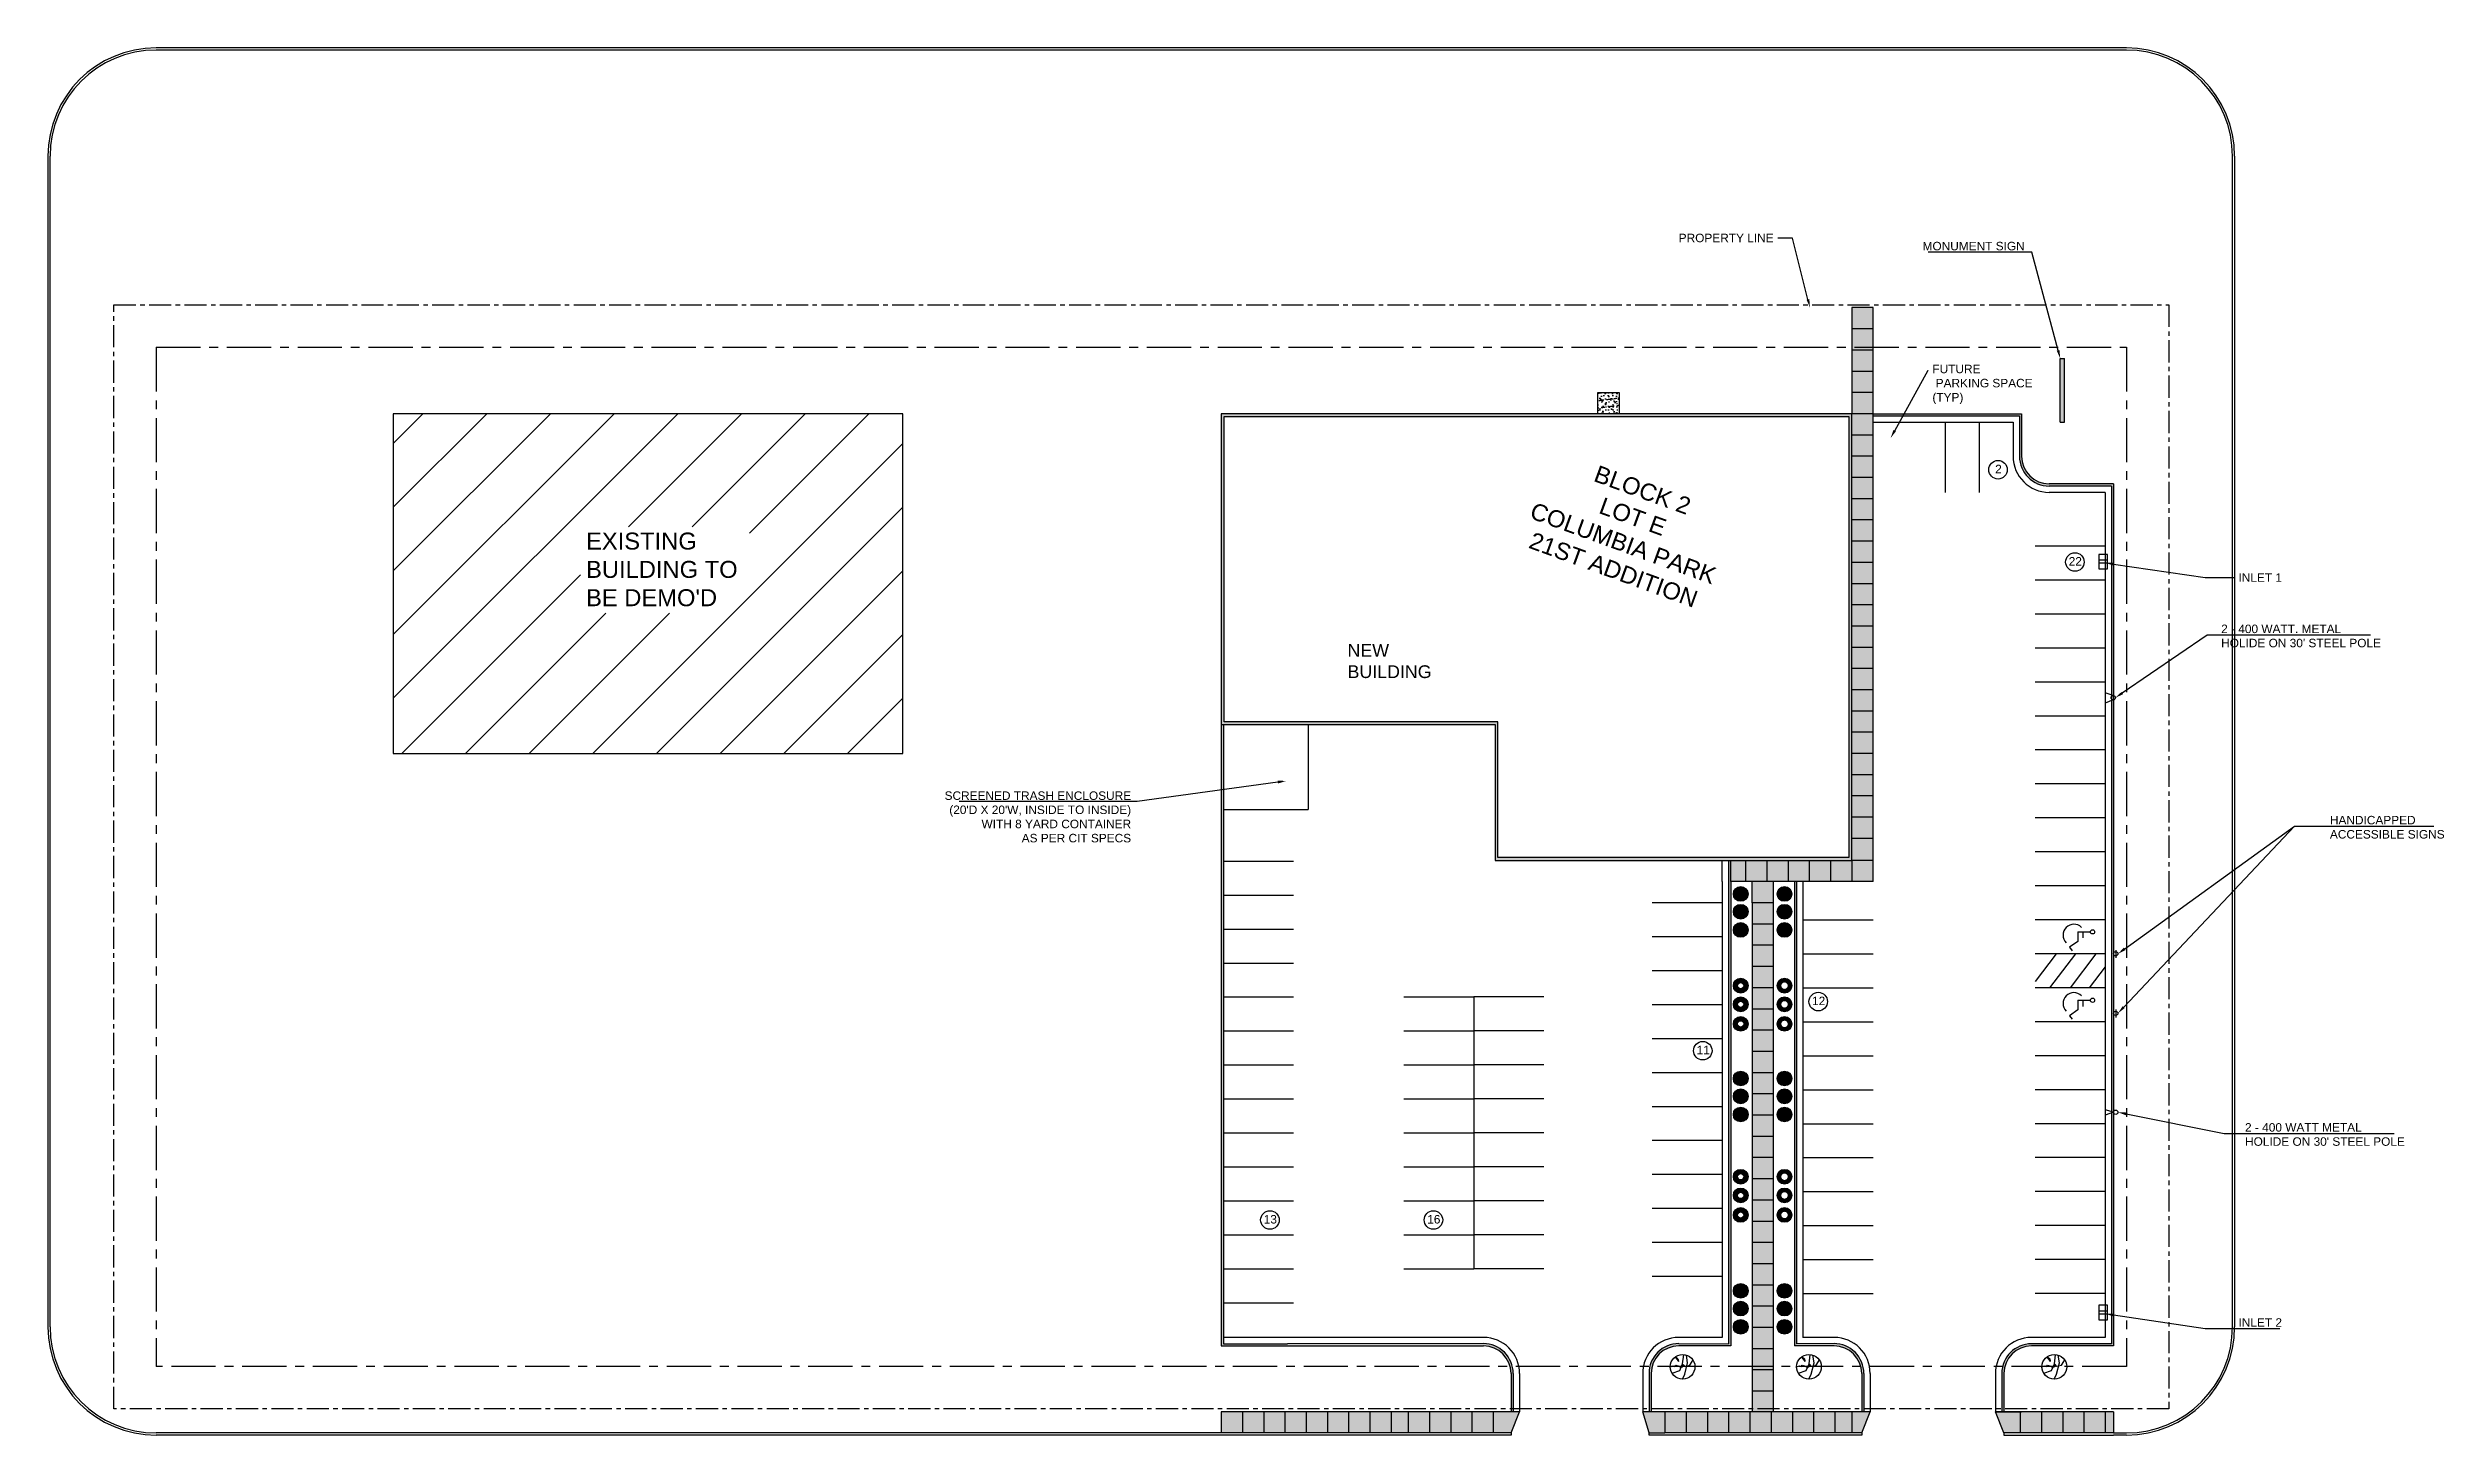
# Model space of a CAD drawing. Header units: inches. Extents: x -5066 to 1706, y -2869 to 1052.
import ezdxf
from ezdxf import colors
from ezdxf.entities.mleader import LeaderData, LeaderLine
from ezdxf.math import Vec2, Vec3

# ---------------------------------------------------------------- set-up
doc = ezdxf.new("R2010")
doc.units = ezdxf.units.IN
doc.header["$MEASUREMENT"] = 0
doc.linetypes.add('CENTER', pattern=[2, 1.25, -0.25, 0.25, -0.25])
doc.linetypes.add('CENTERX2', pattern=[4, 2.5, -0.5, 0.5, -0.5])
for name, color, linetype in [('Comments', 6, 'Continuous'), ('Easement line', 2, 'CENTERX2'), ('Lot Border', 1, 'Continuous'), ('Lot Lines', 7, 'Continuous'), ('Property line', 3, 'CENTER'), ('Sidewalk', 7, 'Continuous'), ('Sidewalk Hatching', 8, 'Continuous'), ('Vegetation', 5, 'Continuous'), ('Walls', 4, 'Continuous')]:
    doc.layers.add(name, color=color, linetype=linetype)
doc.styles.get("Standard").update_dxf_attribs({"font": 'arial.ttf'})

msp = doc.modelspace()

# ---------------------------------------------------------------- texts
at = {"layer": 'Comments', "insert": (-550.6, -175), "char_height": 48, "attachment_point": 2, "rotation": 340}
msp.add_mtext_dynamic_manual_height_columns('BLOCK 2\\PLOT E\\PCOLUMBIA PARK\\P21ST ADDITION', width=910.27, gutter_width=1, heights=[0], dxfattribs=at)
at = {"layer": 'Comments', "attachment_point": 1}
for s, width, heights, insert, char_height in [(' 2', 64.632, [0], (428.4, -126.5), 24), ("EXISTING\\PBUILDING TO\\PBE DEMO'D", 446.114, [233.5], (-3544.7, -318.1), 48), ('22', 64.632, [0], (645.6, -387.3), 24), ('NEW \\PBUILDING', 430.174, [0], (-1392.6, -633.2), 36), ('12', 64.632, [0], (-79.8, -1629.6), 24), ('11', 64.632, [0], (-406.1, -1768.4), 24), ('13', 64.632, [0], (-1629.4, -2246.7), 24), ('16', 64.632, [0], (-1167.3, -2246.7), 24)]:
    msp.add_mtext_dynamic_manual_height_columns(s, width=width, gutter_width=1, heights=heights, dxfattribs=dict(at, insert=insert, char_height=char_height))

# ---------------------------------------------------------------- hatches: boundary and pattern name
at = {"layer": 'Lot Border'}
h = msp.add_hatch(color=256, dxfattribs=at)
h.dxf.hatch_style = 1
h.paths.add_polyline_path([(512.5, 17.5), (180, 17.5), (176.7, 11.5), (506.5, 11.5), (506.5, -99.3), (512.5, -99.3)])
h.paths.add_polyline_path([(180, 17.5), (92.5, 17.5), (92.5, 11.5), (176.7, 11.5)])
h = msp.add_hatch(color=256, dxfattribs=at)
h.dxf.hatch_style = 1
h.paths.add_polyline_path([(512.5, -102.5), (512.5, -99.8), (506.5, -99.8), (506.5, -102.5, 0.414214), (590.5, -186.5), (766.5, -186.5), (766.5, -471.5), (772.5, -471.5), (772.5, -180.5), (590.5, -180.5, -0.414214)])
h = msp.add_hatch(color=256, dxfattribs=at)
h.dxf.hatch_style = 1
h.paths.add_polyline_path([(772.5, -471.5), (766.5, -471.5), (766.5, -842.5), (772.5, -842.5)])
h = msp.add_hatch(color=256, dxfattribs=at)
h.dxf.hatch_style = 1
h.paths.add_polyline_path([(-1743.5, -860.5), (-1749.5, -860.5), (-1749.5, -1204.4), (-1743.5, -1204.4)])
h = msp.add_hatch(color=256, dxfattribs=at)
h.dxf.hatch_style = 1
h.paths.add_polyline_path([(772.5, -842.5), (766.5, -842.5), (766.5, -1217), (772.5, -1217)])
h = msp.add_hatch(color=256, dxfattribs=at)
h.dxf.hatch_style = 1
h.paths.add_polyline_path([(-1743.5, -1204.4), (-1749.5, -1204.4), (-1749.5, -1565.9), (-1743.5, -1565.9)])
h = msp.add_hatch(color=256, dxfattribs=at)
h.dxf.hatch_style = 1
h.paths.add_polyline_path([(772.5, -1217), (766.5, -1217), (766.5, -1591.5), (772.5, -1591.5)])
h = msp.add_hatch(color=256, dxfattribs=at)
h.dxf.hatch_style = 1
h.paths.add_polyline_path([(-309.5, -1304.5), (-309.5, -1244.5), (-315.5, -1244.5), (-315.5, -1364.5), (-315.5, -1370.5), (-309.5, -1370.5), (-309.5, -1366.6)])
h = msp.add_hatch(color=256, dxfattribs=at)
h.dxf.hatch_style = 1
h.paths.add_polyline_path([(-123.5, -1460.5), (-123.5, -1364.5), (-123.5, -1304.5), (-129.5, -1304.5), (-129.5, -1366.6), (-129.5, -1683.4), (-123.5, -1683.4), (-123.5, -1652.5), (-123.5, -1556.5)])
h = msp.add_hatch(color=256, dxfattribs=at)
h.dxf.hatch_style = 1
h.paths.add_polyline_path([(-309.5, -1370.5), (-315.5, -1370.5), (-315.5, -1460.5), (-315.5, -1556.5), (-315.5, -1652.5), (-315.5, -1734.1), (-309.5, -1734.1)])
h = msp.add_hatch(color=256, dxfattribs=at)
h.dxf.hatch_style = 1
h.paths.add_polyline_path([(-1743.5, -1565.9), (-1749.5, -1565.9), (-1749.5, -2146.4), (-1743.5, -2146.4)])
h = msp.add_hatch(color=256, dxfattribs=at)
h.dxf.hatch_style = 1
h.paths.add_polyline_path([(772.5, -1591.5), (766.5, -1591.5), (766.5, -1956.2), (772.5, -1956.2)])
h = msp.add_hatch(color=256, dxfattribs=at)
h.dxf.hatch_style = 1
h.paths.add_polyline_path([(-123.5, -1748.5), (-123.5, -1683.4), (-129.5, -1683.4), (-129.5, -2062.2), (-123.5, -2062.2), (-123.5, -2036.5), (-123.5, -1940.5), (-123.5, -1844.5)])
h = msp.add_hatch(color=256, dxfattribs=at)
h.dxf.hatch_style = 1
h.paths.add_polyline_path([(-309.5, -1734.1), (-315.5, -1734.1), (-315.5, -1748.5), (-315.5, -1844.5), (-315.5, -1940.5), (-315.5, -2036.5), (-315.5, -2076.9), (-309.5, -2076.9)])
h = msp.add_hatch(color=256, dxfattribs=at)
h.dxf.hatch_style = 1
h.paths.add_polyline_path([(772.5, -1956.2), (766.5, -1956.2), (766.5, -2315.9), (772.5, -2315.9)])
h = msp.add_hatch(color=256, dxfattribs=at)
h.dxf.hatch_style = 1
h.paths.add_polyline_path([(-309.5, -2076.9), (-315.5, -2076.9), (-315.5, -2132.5), (-315.5, -2228.5), (-315.5, -2324.5), (-315.5, -2610.5), (-456.5, -2610.1, 0.346872), (-538.2, -2674.5), (-531.9, -2674.5, -0.340149), (-456.5, -2616.5), (-309.5, -2616.5)])
h = msp.add_hatch(color=256, dxfattribs=at)
h.dxf.hatch_style = 1
h.paths.add_polyline_path([(-123.5, -2132.5), (-123.5, -2062.2), (-129.5, -2062.2), (-129.5, -2430.4), (-123.5, -2430.4), (-123.5, -2324.5), (-123.5, -2228.5)])
h = msp.add_hatch(color=256, dxfattribs=at)
h.dxf.hatch_style = 1
h.paths.add_polyline_path([(-1743.5, -2146.4), (-1749.5, -2146.4), (-1749.5, -2616.5), (-1562.5, -2616.5), (-1008.5, -2616.5, -0.340149), (-933.1, -2674.5), (-926.8, -2674.5, 0.347297), (-1008.6, -2610.1), (-1562.5, -2610.5), (-1743.5, -2610.5), (-1743.5, -2592.5)])
h = msp.add_hatch(color=256, dxfattribs=at)
h.dxf.hatch_style = 1
h.paths.add_polyline_path([(772.5, -2315.6), (766.5, -2315.6), (766.5, -2431.4), (772.5, -2431.4)])
h = msp.add_hatch(color=256, dxfattribs=at)
h.dxf.hatch_style = 1
h.paths.add_polyline_path([(-123.5, -2430.4), (-129.5, -2430.4), (-129.5, -2616.5), (-17.5, -2616.5, -0.340149), (57.9, -2674.5), (64.2, -2674.5, 0.346872), (-17.5, -2610.1), (-123.5, -2610.5)])
h = msp.add_hatch(color=256, dxfattribs=at)
h.dxf.hatch_style = 1
h.paths.add_polyline_path([(772.5, -2431.4), (766.5, -2431.4), (766.5, -2610.5), (540.5, -2610.5, 0.34543), (458.9, -2674.5), (465.1, -2674.5, -0.340149), (540.5, -2616.5), (564.5, -2616.5), (772.5, -2616.5)])
h = msp.add_hatch(color=256, dxfattribs=at)
h.dxf.hatch_style = 1
h.paths.add_polyline_path([(-924.5, -2694.1, 0.058881), (-926.8, -2674.5), (-933.1, -2674.5, -0.064918), (-930.5, -2694.5), (-930.5, -2794.5), (-924.5, -2794.5)])
h.paths.add_polyline_path([(-924.5, -2794.5), (-930.5, -2794.5), (-930.5, -2802.5), (-924.5, -2802.5)])
h = msp.add_hatch(color=256, dxfattribs=at)
h.dxf.hatch_style = 1
h.paths.add_polyline_path([(-534.5, -2794.5), (-540.5, -2794.5), (-540.5, -2802.5), (-534.5, -2802.5)])
h.paths.add_polyline_path([(-534.5, -2694.5, -0.064918), (-531.9, -2674.5), (-538.2, -2674.5, 0.058881), (-540.5, -2694.1), (-540.5, -2794.5), (-534.5, -2794.5)])
h = msp.add_hatch(color=256, dxfattribs=at)
h.dxf.hatch_style = 1
h.paths.add_polyline_path([(66.5, -2694.1, 0.058881), (64.2, -2674.5), (57.9, -2674.5, -0.064918), (60.5, -2694.5), (60.5, -2794.5), (66.5, -2794.5)])
h.paths.add_polyline_path([(66.5, -2794.5), (60.5, -2794.5), (60.5, -2802.5), (66.5, -2802.5)])
h = msp.add_hatch(color=256, dxfattribs=at)
h.dxf.hatch_style = 1
h.paths.add_polyline_path([(462.5, -2794.5), (456.5, -2794.5), (456.5, -2802.5), (462.5, -2802.5)])
h.paths.add_polyline_path([(462.5, -2694.5, -0.064918), (465.1, -2674.5), (458.8, -2674.5, 0.058881), (456.5, -2694.1), (456.5, -2794.5), (462.5, -2794.5)])
at = {"layer": 'Sidewalk'}
h = msp.add_hatch(color=256, dxfattribs=at)
h.dxf.hatch_style = 1
h.paths.add_polyline_path([(633.8, 173.5), (621.8, 173.5), (621.8, -6.5), (633.8, -6.5)])
at = {"layer": 'Sidewalk Hatching'}
h = msp.add_hatch(dxfattribs=at)
h.set_pattern_fill('AR-CONC', color=256, scale=5)
h.set_pattern_definition([(50, (0, 0), (35.863, -3.1376), [3.75, -41.25]), (355, (0, 0), (-6.93757, 37.6096), [3, -33]), (100.4514, (2.99, -0.26), (28.92544, 34.472), [3.187, -35.0571]), (46.1842, (0, 10), (53.36207, -8.27596), [5.625, -61.875]), (96.6356, (4.447, 9.31), (46.7331, 48.7059), [4.7805, -52.5857]), (351.1842, (0, 10), (46.7331, 48.7059), [4.5, -49.5]), (21, (5, 7.5), (29.84535, -20.13094), [3.75, -41.25]), (326, (5, 7.5), (12.16577, 36.2575), [3, -33]), (71.4514, (7.487, 5.822), (42.01112, 16.12656), [3.187, -35.0571]), (37.5, (0, 0), (0.607993, 16.644693), [0, -32.6, 0, -33.5, 0, -33.125]), (7.5, (0, 0), (13.15348, 19.72059), [0, -19.1, 0, -31.85, 0, -12.625]), (327.5, (-11.15, 0), (26.69112, -1.127744), [0, -12.5, 0, -39, 0, -51.75]), (317.5, (-16.15, 0), (29.15931, 5.00525), [0, -16.25, 0, -25.9, 0, -36.75])])
h.paths.add_polyline_path([(-1689.5, -2802.5), (-1749.5, -2802.5), (-1749.5, -2862.5), (-1689.5, -2862.5)])
h.paths.add_polyline_path([(-1629.5, -2802.5), (-1689.5, -2802.5), (-1689.5, -2862.5), (-1629.5, -2862.5)])
h.paths.add_polyline_path([(-1569.5, -2802.5), (-1629.5, -2802.5), (-1629.5, -2862.5), (-1569.5, -2862.5)])
h.paths.add_polyline_path([(-1509.5, -2802.5), (-1569.5, -2802.5), (-1569.5, -2862.5), (-1509.5, -2862.5)])
h.paths.add_polyline_path([(-1449.5, -2802.5), (-1509.5, -2802.5), (-1509.5, -2862.5), (-1449.5, -2862.5)])
h.paths.add_polyline_path([(-1389.5, -2802.5), (-1449.5, -2802.5), (-1449.5, -2862.5), (-1389.5, -2862.5)])
h.paths.add_polyline_path([(-1329.5, -2802.5), (-1389.5, -2802.5), (-1389.5, -2862.5), (-1329.5, -2862.5)])
h.paths.add_polyline_path([(-1269.5, -2802.5), (-1329.5, -2802.5), (-1329.5, -2862.5), (-1269.5, -2862.5)])
h.paths.add_polyline_path([(-1221, -2802.5), (-1269.5, -2802.5), (-1269.5, -2862.5), (-1221, -2862.5)])
h.paths.add_polyline_path([(-1161, -2802.5), (-1221, -2802.5), (-1221, -2862.5), (-1161, -2862.5)])
h.paths.add_polyline_path([(-1101, -2802.5), (-1161, -2802.5), (-1161, -2862.5), (-1101, -2862.5)])
h.paths.add_polyline_path([(-1041, -2802.5), (-1101, -2802.5), (-1101, -2862.5), (-1041, -2862.5)])
h.paths.add_polyline_path([(-981, -2802.5), (-1041, -2802.5), (-1041, -2862.5), (-981, -2862.5)])
h.paths.add_polyline_path([(-906.5, -2802.5), (-981, -2802.5), (-981, -2862.5), (-930.5, -2862.5)])
h.paths.add_polyline_path([(-495.5, -2802.5), (-558.5, -2802.5), (-540.5, -2862.5), (-495.5, -2862.5)])
h.paths.add_polyline_path([(-435.5, -2802.5), (-495.5, -2802.5), (-495.5, -2862.5), (-435.5, -2862.5)])
h.paths.add_polyline_path([(-375.5, -2802.5), (-435.5, -2802.5), (-435.5, -2862.5), (-375.5, -2862.5)])
h.paths.add_polyline_path([(-315.5, -2802.5), (-375.5, -2802.5), (-375.5, -2862.5), (-315.5, -2862.5)])
h.paths.add_polyline_path([(-255.5, -2802.5), (-315.5, -2802.5), (-315.5, -2862.5), (-255.5, -2862.5)])
h.paths.add_polyline_path([(-195.5, -2802.5), (-255.5, -2802.5), (-255.5, -2862.5), (-195.5, -2862.5)])
h.paths.add_polyline_path([(-135.5, -2802.5), (-195.5, -2802.5), (-195.5, -2862.5), (-135.5, -2862.5)])
h.paths.add_polyline_path([(-75.5, -2802.5), (-135.5, -2802.5), (-135.5, -2862.5), (-75.5, -2862.5)])
h.paths.add_polyline_path([(-15.5, -2802.5), (-75.5, -2802.5), (-75.5, -2862.5), (-15.5, -2862.5)])
h.paths.add_polyline_path([(33, -2802.5), (-15.5, -2802.5), (-15.5, -2862.5), (33, -2862.5)])
h.paths.add_polyline_path([(84.5, -2802.5), (33, -2802.5), (33, -2862.5), (60.5, -2862.5)])
h.paths.add_polyline_path([(508.5, -2802.5), (438.5, -2802.5), (462.5, -2862.5), (508.5, -2862.5)])
h.paths.add_polyline_path([(568.5, -2802.5), (508.5, -2802.5), (508.5, -2862.5), (568.5, -2862.5)])
h.paths.add_polyline_path([(628.5, -2802.5), (568.5, -2802.5), (568.5, -2862.5), (628.5, -2862.5)])
h.paths.add_polyline_path([(688.5, -2802.5), (628.5, -2802.5), (628.5, -2862.5), (688.5, -2862.5)])
h.paths.add_polyline_path([(748.5, -2802.5), (688.5, -2802.5), (688.5, -2862.5), (748.5, -2862.5)])
h.paths.add_polyline_path([(-189.5, -2744.5), (-249.5, -2744.5), (-249.5, -2802.5), (-195.5, -2802.5), (-189.5, -2802.5)])
h.paths.add_polyline_path([(-189.5, -2684.5), (-249.5, -2684.5), (-249.5, -2744.5), (-189.5, -2744.5)])
h.paths.add_polyline_path([(-189.5, -2624.5), (-249.5, -2624.5), (-249.5, -2684.5), (-189.5, -2684.5)])
h.paths.add_polyline_path([(-189.5, -2564.5), (-249.5, -2564.5), (-249.5, -2616.5), (-249.5, -2624.5), (-189.5, -2624.5), (-189.5, -2616.5)])
h.paths.add_polyline_path([(-189.5, -2504.5), (-249.5, -2504.5), (-249.5, -2564.5), (-189.5, -2564.5)])
h.paths.add_polyline_path([(-189.5, -2444.5), (-249.5, -2444.5), (-249.5, -2504.5), (-189.5, -2504.5)])
h.paths.add_polyline_path([(-189.5, -2384.5), (-249.5, -2384.5), (-249.5, -2444.5), (-189.5, -2444.5)])
h.paths.add_polyline_path([(-189.5, -2324.5), (-249.5, -2324.5), (-249.5, -2384.5), (-189.5, -2384.5)])
h.paths.add_polyline_path([(-189.5, -2264.5), (-249.5, -2264.5), (-249.5, -2324.5), (-189.5, -2324.5)])
h.paths.add_polyline_path([(-189.5, -2204.5), (-249.5, -2204.5), (-249.5, -2264.5), (-189.5, -2264.5)])
h.paths.add_polyline_path([(-189.5, -2144.5), (-249.5, -2144.5), (-249.5, -2204.5), (-189.5, -2204.5)])
h.paths.add_polyline_path([(-189.5, -2084.5), (-249.5, -2084.5), (-249.5, -2144.5), (-189.5, -2144.5)])
h.paths.add_polyline_path([(-189.5, -2024.5), (-249.5, -2024.5), (-249.5, -2084.5), (-189.5, -2084.5)])
h.paths.add_polyline_path([(-189.5, -1964.5), (-249.5, -1964.5), (-249.5, -2024.5), (-189.5, -2024.5)])
h.paths.add_polyline_path([(-189.5, -1904.5), (-249.5, -1904.5), (-249.5, -1964.5), (-189.5, -1964.5)])
h.paths.add_polyline_path([(-189.5, -1844.5), (-249.5, -1844.5), (-249.5, -1904.5), (-189.5, -1904.5)])
h.paths.add_polyline_path([(-189.5, -1784.5), (-249.5, -1784.5), (-249.5, -1844.5), (-189.5, -1844.5)])
h.paths.add_polyline_path([(-189.5, -1724.5), (-249.5, -1724.5), (-249.5, -1784.5), (-189.5, -1784.5)])
h.paths.add_polyline_path([(-189.5, -1664.5), (-249.5, -1664.5), (-249.5, -1724.5), (-189.5, -1724.5)])
h.paths.add_polyline_path([(-189.5, -1604.5), (-249.5, -1604.5), (-249.5, -1664.5), (-189.5, -1664.5)])
h.paths.add_polyline_path([(-189.5, -1544.5), (-249.5, -1544.5), (-249.5, -1604.5), (-189.5, -1604.5)])
h.paths.add_polyline_path([(-189.5, -1484.5), (-249.5, -1484.5), (-249.5, -1544.5), (-189.5, -1544.5)])
h.paths.add_polyline_path([(-189.5, -1424.5), (-249.5, -1424.5), (-249.5, -1484.5), (-189.5, -1484.5)])
h.paths.add_polyline_path([(-189.5, -1364.5), (-249.5, -1364.5), (-249.5, -1424.5), (-189.5, -1424.5)])
h.paths.add_polyline_path([(-267.5, -1244.5), (-309.5, -1244.5), (-309.5, -1304.5), (-267.5, -1304.5)])
h.paths.add_polyline_path([(-207.5, -1244.5), (-267.5, -1244.5), (-267.5, -1304.5), (-207.5, -1304.5)])
h.paths.add_polyline_path([(-147.5, -1244.5), (-207.5, -1244.5), (-207.5, -1304.5), (-147.5, -1304.5)])
h.paths.add_polyline_path([(-189.5, -1304.5), (-207.5, -1304.5), (-249.5, -1304.5), (-249.5, -1364.5), (-189.5, -1364.5)])
h.paths.add_polyline_path([(-87.5, -1244.5), (-147.5, -1244.5), (-147.5, -1304.5), (-129.5, -1304.5), (-123.5, -1304.5), (-105.5, -1304.5), (-87.5, -1304.5)])
h.paths.add_polyline_path([(-27.5, -1244.5), (-87.5, -1244.5), (-87.5, -1304.5), (-27.5, -1304.5)])
h.paths.add_polyline_path([(32.5, -1244.5), (-27.5, -1244.5), (-27.5, -1304.5), (32.5, -1304.5)])
h.paths.add_polyline_path([(92.5, -1244.5), (32.5, -1244.5), (32.5, -1304.5), (92.5, -1304.5)])
h.paths.add_polyline_path([(92.5, -1182.5), (32.5, -1182.5), (32.5, -1244.5), (92.5, -1244.5)])
h.paths.add_polyline_path([(92.5, -1122.5), (32.5, -1122.5), (32.5, -1182.5), (92.5, -1182.5)])
h.paths.add_polyline_path([(92.5, -1062.5), (32.5, -1062.5), (32.5, -1122.5), (92.5, -1122.5)])
h.paths.add_polyline_path([(92.5, -1002.5), (32.5, -1002.5), (32.5, -1062.5), (92.5, -1062.5)])
h.paths.add_polyline_path([(92.5, -942.5), (32.5, -942.5), (32.5, -1002.5), (92.5, -1002.5)])
h.paths.add_polyline_path([(92.5, -882.5), (32.5, -882.5), (32.5, -942.5), (92.5, -942.5)])
h.paths.add_polyline_path([(92.5, -822.5), (32.5, -822.5), (32.5, -882.5), (92.5, -882.5)])
h.paths.add_polyline_path([(92.5, -762.5), (32.5, -762.5), (32.5, -822.5), (92.5, -822.5)])
h.paths.add_polyline_path([(92.5, -702.5), (32.5, -702.5), (32.5, -762.5), (92.5, -762.5)])
h.paths.add_polyline_path([(92.5, -642.5), (32.5, -642.5), (32.5, -702.5), (92.5, -702.5)])
h.paths.add_polyline_path([(92.5, -582.5), (32.5, -582.5), (32.5, -642.5), (92.5, -642.5)])
h.paths.add_polyline_path([(92.5, -522.5), (32.5, -522.5), (32.5, -582.5), (92.5, -582.5)])
h.paths.add_polyline_path([(92.5, -462.5), (32.5, -462.5), (32.5, -522.5), (92.5, -522.5)])
h.paths.add_polyline_path([(92.5, -402.5), (32.5, -402.5), (32.5, -462.5), (92.5, -462.5)])
h.paths.add_polyline_path([(92.5, -342.5), (32.5, -342.5), (32.5, -402.5), (92.5, -402.5)])
h.paths.add_polyline_path([(92.5, -222.5), (32.5, -222.5), (32.5, -282.5), (92.5, -282.5)])
h.paths.add_polyline_path([(92.5, -282.5), (32.5, -282.5), (32.5, -342.5), (92.5, -342.5)])
h.paths.add_polyline_path([(92.5, -162.5), (32.5, -162.5), (32.5, -222.5), (92.5, -222.5)])
h.paths.add_polyline_path([(92.5, -102.5), (32.5, -102.5), (32.5, -162.5), (92.5, -162.5)])
h.paths.add_polyline_path([(92.5, -42.5), (32.5, -42.5), (32.5, -102.5), (92.5, -102.5)])
h.paths.add_polyline_path([(92.5, 17.5), (32.5, 17.5), (32.5, -42.5), (92.5, -42.5)])
h.paths.add_polyline_path([(92.5, 77.5), (32.5, 77.5), (32.5, 17.5), (92.5, 17.5)])
h.paths.add_polyline_path([(92.5, 137.5), (32.5, 137.5), (32.5, 77.5), (92.5, 77.5)])
h.paths.add_polyline_path([(92.5, 197.5), (32.5, 197.5), (32.5, 137.5), (92.5, 137.5)])
h.paths.add_polyline_path([(92.5, 257.5), (32.5, 257.5), (32.5, 197.5), (92.5, 197.5)])
h.paths.add_polyline_path([(92.5, 317.5), (32.5, 317.5), (32.5, 257.5), (92.5, 257.5)])
h.paths.add_polyline_path([(772.5, -2862.5), (772.5, -2802.5), (748.5, -2802.5), (748.5, -2862.5)])
h = msp.add_hatch(dxfattribs=at)
h.set_pattern_fill('AR-SAND', color=256, scale=8)
h.paths.add_polyline_path([(-625, 77.5), (-685, 77.5), (-685, 17.5), (-625, 17.5)])
at = {"layer": 'Vegetation'}
h = msp.add_hatch(color=256, dxfattribs=at)
h.dxf.hatch_style = 1
h.paths.add_polyline_path([(-260.6, -1339.2, 1), (-302.2, -1339.2, 1)])
h = msp.add_hatch(color=256, dxfattribs=at)
h.dxf.hatch_style = 1
h.paths.add_polyline_path([(-136.8, -1339.2, 1), (-178.4, -1339.2, 1)])
h = msp.add_hatch(color=256, dxfattribs=at)
h.dxf.hatch_style = 1
h.paths.add_polyline_path([(-260.6, -1389.5, 1), (-302.2, -1389.5, 1)])
h = msp.add_hatch(color=256, dxfattribs=at)
h.dxf.hatch_style = 1
h.paths.add_polyline_path([(-260.6, -1441, 1), (-302.2, -1441, 1)])
h = msp.add_hatch(color=256, dxfattribs=at)
h.dxf.hatch_style = 1
h.paths.add_polyline_path([(-136.8, -1389.5, 1), (-178.4, -1389.5, 1)])
h = msp.add_hatch(color=256, dxfattribs=at)
h.dxf.hatch_style = 1
h.paths.add_polyline_path([(-136.8, -1441, 1), (-178.4, -1441, 1)])
h = msp.add_hatch(color=256, dxfattribs=at)
h.dxf.hatch_style = 1
h.paths.add_polyline_path([(-260.6, -1598.5, 1), (-302.2, -1598.5, 1)])
h.paths.add_polyline_path([(-290.4, -1598.5, -1), (-272.4, -1598.5, -1)], flags=16)
h = msp.add_hatch(color=256, dxfattribs=at)
h.dxf.hatch_style = 1
h.paths.add_polyline_path([(-178.4, -1598.5, -1), (-136.8, -1598.5, -1)])
h.paths.add_polyline_path([(-148.6, -1598.5, 1), (-166.6, -1598.5, 1)], flags=16)
h = msp.add_hatch(color=256, dxfattribs=at)
h.dxf.hatch_style = 1
h.paths.add_polyline_path([(-260.6, -1651.3, 1), (-302.2, -1651.3, 1)])
h.paths.add_polyline_path([(-290.4, -1651.3, -1), (-272.4, -1651.3, -1)], flags=16)
h = msp.add_hatch(color=256, dxfattribs=at)
h.dxf.hatch_style = 1
h.paths.add_polyline_path([(-260.6, -1706.5, 1), (-302.2, -1706.5, 1)])
h.paths.add_polyline_path([(-290.4, -1706.5, -1), (-272.4, -1706.5, -1)], flags=16)
h = msp.add_hatch(color=256, dxfattribs=at)
h.dxf.hatch_style = 1
h.paths.add_polyline_path([(-178.4, -1651.3, -1), (-136.8, -1651.3, -1)])
h.paths.add_polyline_path([(-148.6, -1651.3, 1), (-166.6, -1651.3, 1)], flags=16)
h = msp.add_hatch(color=256, dxfattribs=at)
h.dxf.hatch_style = 1
h.paths.add_polyline_path([(-178.4, -1706.5, -1), (-136.8, -1706.5, -1)])
h.paths.add_polyline_path([(-148.6, -1706.5, 1), (-166.6, -1706.5, 1)], flags=16)
h = msp.add_hatch(color=256, dxfattribs=at)
h.dxf.hatch_style = 1
h.paths.add_polyline_path([(-260.6, -1860.9, 1), (-302.2, -1860.9, 1)])
h = msp.add_hatch(color=256, dxfattribs=at)
h.dxf.hatch_style = 1
h.paths.add_polyline_path([(-260.6, -1911.2, 1), (-302.2, -1911.2, 1)])
h = msp.add_hatch(color=256, dxfattribs=at)
h.dxf.hatch_style = 1
h.paths.add_polyline_path([(-136.8, -1860.9, 1), (-178.4, -1860.9, 1)])
h = msp.add_hatch(color=256, dxfattribs=at)
h.dxf.hatch_style = 1
h.paths.add_polyline_path([(-136.8, -1911.2, 1), (-178.4, -1911.2, 1)])
h = msp.add_hatch(color=256, dxfattribs=at)
h.dxf.hatch_style = 1
h.paths.add_polyline_path([(-260.6, -1962.6, 1), (-302.2, -1962.6, 1)])
h = msp.add_hatch(color=256, dxfattribs=at)
h.dxf.hatch_style = 1
h.paths.add_polyline_path([(-136.8, -1962.6, 1), (-178.4, -1962.6, 1)])
h = msp.add_hatch(color=256, dxfattribs=at)
h.dxf.hatch_style = 1
h.paths.add_polyline_path([(-260.6, -2138.5, 1), (-302.2, -2138.5, 1)])
h.paths.add_polyline_path([(-290.4, -2138.5, -1), (-272.4, -2138.5, -1)], flags=16)
h = msp.add_hatch(color=256, dxfattribs=at)
h.dxf.hatch_style = 1
h.paths.add_polyline_path([(-178.4, -2138.5, -1), (-136.8, -2138.5, -1)])
h.paths.add_polyline_path([(-148.6, -2138.5, 1), (-166.6, -2138.5, 1)], flags=16)
h = msp.add_hatch(color=256, dxfattribs=at)
h.dxf.hatch_style = 1
h.paths.add_polyline_path([(-260.6, -2191.3, 1), (-302.2, -2191.3, 1)])
h.paths.add_polyline_path([(-290.4, -2191.3, -1), (-272.4, -2191.3, -1)], flags=16)
h = msp.add_hatch(color=256, dxfattribs=at)
h.dxf.hatch_style = 1
h.paths.add_polyline_path([(-260.6, -2246.5, 1), (-302.2, -2246.5, 1)])
h.paths.add_polyline_path([(-290.4, -2246.5, -1), (-272.4, -2246.5, -1)], flags=16)
h = msp.add_hatch(color=256, dxfattribs=at)
h.dxf.hatch_style = 1
h.paths.add_polyline_path([(-178.4, -2191.3, -1), (-136.8, -2191.3, -1)])
h.paths.add_polyline_path([(-148.6, -2191.3, 1), (-166.6, -2191.3, 1)], flags=16)
h = msp.add_hatch(color=256, dxfattribs=at)
h.dxf.hatch_style = 1
h.paths.add_polyline_path([(-178.4, -2246.5, -1), (-136.8, -2246.5, -1)])
h.paths.add_polyline_path([(-148.6, -2246.5, 1), (-166.6, -2246.5, 1)], flags=16)
h = msp.add_hatch(color=256, dxfattribs=at)
h.dxf.hatch_style = 1
h.paths.add_polyline_path([(-260.6, -2460.9, 1), (-302.2, -2460.9, 1)])
h = msp.add_hatch(color=256, dxfattribs=at)
h.dxf.hatch_style = 1
h.paths.add_polyline_path([(-260.6, -2511.2, 1), (-302.2, -2511.2, 1)])
h = msp.add_hatch(color=256, dxfattribs=at)
h.dxf.hatch_style = 1
h.paths.add_polyline_path([(-136.8, -2460.9, 1), (-178.4, -2460.9, 1)])
h = msp.add_hatch(color=256, dxfattribs=at)
h.dxf.hatch_style = 1
h.paths.add_polyline_path([(-136.8, -2511.2, 1), (-178.4, -2511.2, 1)])
h = msp.add_hatch(color=256, dxfattribs=at)
h.dxf.hatch_style = 1
h.paths.add_polyline_path([(-260.6, -2562.6, 1), (-302.2, -2562.6, 1)])
h = msp.add_hatch(color=256, dxfattribs=at)
h.dxf.hatch_style = 1
h.paths.add_polyline_path([(-136.8, -2562.6, 1), (-178.4, -2562.6, 1)])
at = {"layer": 'Walls'}
h = msp.add_hatch(color=256, dxfattribs=at)
h.dxf.hatch_style = 1
h.paths.add_polyline_path([(32.5, 17.5), (-1749.5, 17.5), (-1749.5, -860.5), (-975.5, -860.5), (-975.5, -1244.5), (32.5, -1244.5)])
h.paths.add_polyline_path([(-858.5, 9.5), (24.5, 9.5), (24.5, -613.5), (24.5, -1236.5), (-471.5, -1236.5), (-967.5, -1236.5), (-967.5, -1052.5), (-967.5, -852.5), (-1362.5, -852.5), (-1741.5, -852.5), (-1741.5, -421.5), (-1741.5, 9.5)], flags=16)

# ---------------------------------------------------------------- linework, layer by layer
at = {"layer": 'Comments'}
for p, q in [((-3285.5, 17.5), (-4089.5, -786.5)), ((-3465.5, 17.5), (-4089.5, -606.5)), ((-3645.5, 17.5), (-4089.5, -426.5)), ((-3825.5, 17.5), (-4089.5, -246.5)), ((-4005.5, 17.5), (-4089.5, -66.5)), ((-3425.1, -302.1), (-3105.5, 17.5)), ((-3245.1, -302.1), (-2925.5, 17.5)), ((-3082.5, -319.5), (-2745.5, 17.5)), ((-3525.5, -942.5), (-2649.5, -66.5)), ((-3345.5, -942.5), (-2649.5, -246.5)), ((-4065.5, -942.5), (-3560.7, -437.7)), ((-2649.5, -426.5), (-3165.5, -942.5)), ((-3885.5, -942.5), (-3488.5, -545.5)), ((-3705.5, -942.5), (-3308.5, -545.5)), ((-2649.5, -606.5), (-2985.5, -942.5)), ((-2805.5, -942.5), (-2649.5, -786.5)), ((771.3, -778.9), (748.5, -770.5)), ((771.3, -791), (748.5, -800.6)), ((778.5, -1497.8), (778.5, -1520.1)), ((778.5, -1665.8), (778.5, -1688.2)), ((772.5, -1956.2), (748.5, -1949.1)), ((772.5, -1956.2), (748.5, -1964))]:
    msp.add_line(p, q, dxfattribs=at)
for points in [[(730.8, -403.6), (754.8, -403.6), (754.8, -379.6), (730.8, -379.6)], [(730.8, -420.5), (754.8, -420.5), (754.8, -396.5), (730.8, -396.5)], [(730.8, -2525.6), (754.8, -2525.6), (754.8, -2501.6), (730.8, -2501.6)], [(730.8, -2542.5), (754.8, -2542.5), (754.8, -2518.5), (730.8, -2518.5)]]:
    msp.add_lwpolyline(points, close=True, dxfattribs=at)
for centre, radius in [((445.9, -140.5), 26.2), ((663.1, -401.3), 26.2), ((771.3, -785), 6.05), ((778.5, -1508.5), 6), ((-62.3, -1643.5), 26.2), ((778.5, -1676.6), 6), ((-388.6, -1782.3), 26.2), ((778.5, -1956.2), 6), ((-1611.9, -2260.7), 26.2), ((-1149.8, -2260.7), 26.2)]:
    msp.add_circle(centre, radius, dxfattribs=at)
at = {"layer": 'Easement line', "ltscale": 50}
for p, q in [((-4759.5, 205.5), (808.5, 205.5)), ((-4759.5, 205.5), (-4759.5, -2674.5)), ((808.5, 205.5), (808.5, -2674.5)), ((808.5, -2674.5), (-4759.5, -2674.5))]:
    msp.add_line(p, q, dxfattribs=at)
at = {"layer": 'Lot Border'}
for p, q in [((92.5, 17.5), (512.5, 17.5)), ((92.5, 11.5), (506.5, 11.5)), ((506.5, 11.5), (506.5, -102.5)), ((512.5, 17.5), (512.5, -102.5)), ((92.5, -6.5), (488.5, -6.5)), ((488.5, -6.5), (488.5, -102.5)), ((488.5, -102.5), (488.5, -102.5)), ((506.5, -102.5), (506.5, -102.5)), ((512.5, -102.5), (512.5, -102.5)), ((590.5, -180.5), (590.5, -180.5)), ((772.5, -180.5), (590.5, -180.5)), ((590.5, -186.5), (590.5, -186.5)), ((766.5, -186.5), (590.5, -186.5)), ((766.5, -186.5), (766.5, -2610.5)), ((772.5, -180.5), (772.5, -2616.5)), ((590.5, -204.5), (590.5, -204.5)), ((748.5, -204.5), (590.5, -204.5)), ((748.5, -204.5), (748.5, -2592.5)), ((-1749.5, -860.5), (-1749.5, -2616.5)), ((-1743.5, -860.5), (-1743.5, -2592.5)), ((-333.5, -1304.5), (-333.5, -1244.5)), ((-315.5, -1244.5), (-315.5, -1364.5)), ((-309.5, -1304.5), (-309.5, -1244.5)), ((-333.5, -1304.5), (-333.5, -1318.3)), ((-333.5, -1318.3), (-333.5, -2324.5)), ((-309.5, -1304.5), (-309.5, -1366.6)), ((-129.5, -1304.5), (-129.5, -1366.6)), ((-123.5, -1304.5), (-123.5, -1364.5)), ((-105.5, -1304.5), (-105.5, -1318.3)), ((-105.5, -1318.3), (-105.5, -2324.5)), ((-315.5, -1364.5), (-315.5, -1460.5)), ((-309.5, -1366.6), (-309.5, -2616.5)), ((-129.5, -1366.6), (-129.5, -2616.5)), ((-123.5, -1364.5), (-123.5, -1460.5)), ((-315.5, -1460.5), (-315.5, -1556.5)), ((-123.5, -1460.5), (-123.5, -1556.5)), ((-315.5, -1556.5), (-315.5, -1652.5)), ((-123.5, -1556.5), (-123.5, -1652.5)), ((-315.5, -1652.5), (-315.5, -1748.5)), ((-123.5, -1652.5), (-123.5, -1748.5)), ((-315.5, -1748.5), (-315.5, -1844.5)), ((-123.5, -1748.5), (-123.5, -1844.5)), ((-315.5, -1844.5), (-315.5, -1940.5)), ((-123.5, -1844.5), (-123.5, -1940.5)), ((-315.5, -1940.5), (-315.5, -2036.5)), ((-123.5, -1940.5), (-123.5, -2036.5)), ((-315.5, -2036.5), (-315.5, -2132.5)), ((-123.5, -2036.5), (-123.5, -2132.5)), ((-315.5, -2132.5), (-315.5, -2228.5)), ((-123.5, -2132.5), (-123.5, -2228.5)), ((-315.5, -2228.5), (-315.5, -2324.5)), ((-123.5, -2228.5), (-123.5, -2324.5)), ((-333.5, -2324.5), (-333.5, -2592.5)), ((-315.5, -2324.5), (-315.5, -2610.5)), ((-123.5, -2324.5), (-123.5, -2610.5)), ((-105.5, -2324.5), (-105.5, -2592.5)), ((-1749.5, -2616.5), (-1562.5, -2616.5)), ((-1743.5, -2592.5), (-1743.5, -2610.5)), ((-1008.5, -2592.5), (-1743.5, -2592.5)), ((-1743.5, -2610.5), (-1562.5, -2610.5)), ((-1008.5, -2610.1), (-1562.5, -2610.5)), ((-1562.5, -2616.5), (-1008.5, -2616.5)), ((-333.5, -2592.5), (-456.5, -2592.5)), ((-456.5, -2610.1), (-315.5, -2610.5)), ((-309.5, -2616.5), (-456.5, -2616.5)), ((-17.5, -2616.5), (-129.5, -2616.5)), ((-17.5, -2610.1), (-123.5, -2610.5)), ((-17.5, -2592.5), (-105.5, -2592.5)), ((748.5, -2592.5), (540.5, -2592.5)), ((766.5, -2610.5), (540.5, -2610.5)), ((564.5, -2616.5), (540.5, -2616.5)), ((772.5, -2616.5), (564.5, -2616.5)), ((-930.5, -2694.5), (-930.5, -2802.5)), ((-924.5, -2694.1), (-924.5, -2802.5)), ((-906.5, -2694.5), (-906.5, -2802.5)), ((-558.5, -2694.5), (-558.5, -2802.5)), ((-540.5, -2694.1), (-540.5, -2802.5)), ((-534.5, -2694.5), (-534.5, -2802.5)), ((60.5, -2694.5), (60.5, -2802.5)), ((66.5, -2694.1), (66.5, -2802.5)), ((84.5, -2694.5), (84.5, -2802.5)), ((438.5, -2694.5), (438.5, -2802.5)), ((456.5, -2694.5), (456.5, -2802.5)), ((462.5, -2694.5), (462.5, -2802.5)), ((462.5, -2694.5), (462.5, -2694.5))]:
    msp.add_line(p, q, dxfattribs=at)
for centre, radius, start, end in [((590.5, -102.5), 102, 180, 270), ((590.5, -102.5), 84, 180, 270), ((590.5, -102.5), 78, 180, 270), ((-1008.5, -2694.1), 84, 0, 90.09196), ((-1008.5, -2694.5), 102, 0, 90), ((-1008.5, -2694.5), 78, 0, 90), ((-456.5, -2694.5), 102, 90, 180), ((-456.5, -2694.1), 84, 89.90804, 180), ((-456.5, -2694.5), 78, 90, 180), ((-17.5, -2694.1), 84, 0, 90.09196), ((-17.5, -2694.5), 102, 0, 90), ((-17.5, -2694.5), 78, 0, 90), ((540.5, -2694.5), 102, 90, 180), ((540.5, -2694.5), 84, 90, 180), ((540.5, -2694.5), 78, 90, 180)]:
    msp.add_arc(centre, radius, start, end, dxfattribs=at)
at = {"layer": 'Lot Lines'}
for p, q in [((748.5, -356.5), (550.5, -356.5)), ((748.5, -452.5), (550.5, -452.5)), ((748.5, -548.5), (550.5, -548.5)), ((748.5, -644.5), (550.5, -644.5)), ((748.5, -740.5), (550.5, -740.5)), ((-1503.5, -860.5), (-1503.5, -1100.5)), ((748.5, -836.5), (550.5, -836.5)), ((748.5, -932.5), (550.5, -932.5)), ((748.5, -1028.5), (550.5, -1028.5)), ((-1743.5, -1100.5), (-1503.5, -1100.5)), ((748.5, -1124.5), (550.5, -1124.5)), ((-1743.5, -1246.5), (-1545.5, -1246.5)), ((748.5, -1220.5), (550.5, -1220.5)), ((-1743.5, -1342.5), (-1545.5, -1342.5)), ((748.5, -1316.5), (550.5, -1316.5)), ((-333.5, -1364.5), (-531.5, -1364.5)), ((-105.5, -1412.5), (92.5, -1412.5)), ((748.5, -1412.5), (550.5, -1412.5)), ((-1743.5, -1438.5), (-1545.5, -1438.5)), ((-333.5, -1460.5), (-531.5, -1460.5)), ((671.6, -1473.3), (647.8, -1490.1)), ((671.6, -1446.4), (706.9, -1446.4)), ((671.6, -1446.4), (671.6, -1473.3)), ((685.2, -1446.4), (685.2, -1463.7)), ((-1743.5, -1534.5), (-1545.5, -1534.5)), ((-333.5, -1556.5), (-531.5, -1556.5)), ((-105.5, -1508.5), (92.5, -1508.5)), ((748.5, -1508.5), (550.5, -1508.5)), ((609.8, -1508.5), (550.5, -1586.5)), ((664.4, -1508.5), (591.4, -1604.5)), ((647.8, -1490.1), (655.3, -1499.7)), ((722.4, -1508.5), (649.5, -1604.5)), ((748.5, -1545.3), (703.6, -1604.5)), ((-105.5, -1604.5), (92.5, -1604.5)), ((748.5, -1604.5), (550.5, -1604.5)), ((-1743.5, -1630.5), (-1545.5, -1630.5)), ((-1233.5, -1630.5), (-1035.5, -1630.5)), ((-1035.5, -1630.5), (-1035.5, -2398.5)), ((-837.5, -1630.5), (-1035.5, -1630.5)), ((-333.5, -1652.5), (-531.5, -1652.5)), ((671.6, -1666.7), (647.8, -1683.6)), ((647.8, -1683.6), (655.3, -1693.1)), ((671.6, -1639.8), (706.9, -1639.8)), ((671.6, -1639.8), (671.6, -1666.7)), ((685.2, -1639.8), (685.2, -1657.2)), ((-1743.5, -1726.5), (-1545.5, -1726.5)), ((-1233.5, -1726.5), (-1035.5, -1726.5)), ((-837.5, -1726.5), (-1035.5, -1726.5)), ((-333.5, -1748.5), (-531.5, -1748.5)), ((-105.5, -1700.5), (92.5, -1700.5)), ((748.5, -1700.5), (550.5, -1700.5)), ((-1743.5, -1822.5), (-1545.5, -1822.5)), ((-1233.5, -1822.5), (-1035.5, -1822.5)), ((-837.5, -1822.5), (-1035.5, -1822.5)), ((-105.5, -1796.5), (92.5, -1796.5)), ((748.5, -1796.5), (550.5, -1796.5)), ((-333.5, -1844.5), (-531.5, -1844.5)), ((-105.5, -1892.5), (92.5, -1892.5)), ((748.5, -1892.5), (550.5, -1892.5)), ((-1743.5, -1918.5), (-1545.5, -1918.5)), ((-1233.5, -1918.5), (-1035.5, -1918.5)), ((-837.5, -1918.5), (-1035.5, -1918.5)), ((-333.5, -1940.5), (-531.5, -1940.5)), ((-1743.5, -2014.5), (-1545.5, -2014.5)), ((-1233.5, -2014.5), (-1035.5, -2014.5)), ((-837.5, -2014.5), (-1035.5, -2014.5)), ((-105.5, -1988.5), (92.5, -1988.5)), ((748.5, -1988.5), (550.5, -1988.5)), ((-333.5, -2036.5), (-531.5, -2036.5)), ((-105.5, -2084.5), (92.5, -2084.5)), ((748.5, -2084.5), (550.5, -2084.5)), ((-1743.5, -2110.5), (-1545.5, -2110.5)), ((-1233.5, -2110.5), (-1035.5, -2110.5)), ((-837.5, -2110.5), (-1035.5, -2110.5)), ((-333.5, -2132.5), (-531.5, -2132.5)), ((-1743.5, -2206.5), (-1545.5, -2206.5)), ((-1233.5, -2206.5), (-1035.5, -2206.5)), ((-837.5, -2206.5), (-1035.5, -2206.5)), ((-333.5, -2228.5), (-531.5, -2228.5)), ((-105.5, -2180.5), (92.5, -2180.5)), ((748.5, -2180.5), (550.5, -2180.5)), ((-105.5, -2276.5), (92.5, -2276.5)), ((748.5, -2276.5), (550.5, -2276.5)), ((-1743.5, -2302.5), (-1545.5, -2302.5)), ((-1233.5, -2302.5), (-1035.5, -2302.5)), ((-837.5, -2302.5), (-1035.5, -2302.5)), ((-333.5, -2324.5), (-531.5, -2324.5)), ((-1743.5, -2398.5), (-1545.5, -2398.5)), ((-1233.5, -2398.5), (-1035.5, -2398.5)), ((-837.5, -2398.5), (-1035.5, -2398.5)), ((-333.5, -2420.5), (-531.5, -2420.5)), ((-105.5, -2372.5), (92.5, -2372.5)), ((748.5, -2372.5), (550.5, -2372.5)), ((-1743.5, -2494.5), (-1545.5, -2494.5)), ((-105.5, -2468.5), (92.5, -2468.5)), ((748.5, -2468.5), (550.5, -2468.5))]:
    msp.add_line(p, q, dxfattribs=at)
for centre in [(712.9, -1446.4), (712.9, -1639.8)]:
    msp.add_circle(centre, 6, dxfattribs=at)
for centre in [(660.2, -1455.4), (660.2, -1648.8)]:
    msp.add_arc(centre, 30.6, 45.25949, 225.25949, dxfattribs=at)
at = {"layer": 'Property line', "ltscale": 50}
for p, q in [((-4879.5, 325.5), (928.5, 325.5)), ((-4879.5, -2794.5), (-4879.5, 325.5)), ((928.5, 325.5), (928.5, -2794.5)), ((928.5, -2794.5), (-4879.5, -2794.5))]:
    msp.add_line(p, q, dxfattribs=at)
at = {"layer": 'Sidewalk'}
for p, q in [((808.5, 1051.5), (-4759.5, 1051.5)), ((808.5, 1045.5), (-4759.5, 1045.5)), ((-5065.5, 745.5), (-5065.5, -2562.5)), ((-5059.5, -2562.5), (-5059.5, 745.5)), ((1108.5, -2562.5), (1108.5, 745.5)), ((1114.5, 745.5), (1114.5, -2562.5)), ((92.5, 317.5), (32.5, 317.5)), ((32.5, 317.5), (32.5, 17.5)), ((92.5, 17.5), (92.5, 317.5)), ((92.5, 257.5), (32.5, 257.5)), ((92.5, 197.5), (32.5, 197.5)), ((92.5, 137.5), (32.5, 137.5)), ((621.8, -6.5), (621.8, 173.5)), ((621.8, 173.5), (633.8, 173.5)), ((633.8, -6.5), (633.8, 173.5)), ((-685, 17.5), (-685, 77.5)), ((-685, 77.5), (-625, 77.5)), ((-625, 77.5), (-625, 17.5)), ((92.5, 77.5), (32.5, 77.5)), ((92.5, 17.5), (32.5, 17.5)), ((92.5, -1244.5), (92.5, 17.5)), ((92.5, -42.5), (32.5, -42.5)), ((296.5, -6.5), (296.5, -204.5)), ((392.5, -6.5), (392.5, -204.5)), ((621.8, -6.5), (633.8, -6.5)), ((92.5, -102.5), (32.5, -102.5)), ((92.5, -162.5), (32.5, -162.5)), ((92.5, -222.5), (32.5, -222.5)), ((92.5, -282.5), (32.5, -282.5)), ((92.5, -342.5), (32.5, -342.5)), ((92.5, -402.5), (32.5, -402.5)), ((92.5, -462.5), (32.5, -462.5)), ((92.5, -522.5), (32.5, -522.5)), ((92.5, -582.5), (32.5, -582.5)), ((92.5, -642.5), (32.5, -642.5)), ((92.5, -702.5), (32.5, -702.5)), ((92.5, -762.5), (32.5, -762.5)), ((92.5, -822.5), (32.5, -822.5)), ((92.5, -882.5), (32.5, -882.5)), ((92.5, -942.5), (32.5, -942.5)), ((92.5, -1002.5), (32.5, -1002.5)), ((92.5, -1062.5), (32.5, -1062.5)), ((92.5, -1122.5), (32.5, -1122.5)), ((92.5, -1182.5), (32.5, -1182.5)), ((-267.5, -1244.5), (-267.5, -1304.5)), ((-207.5, -1244.5), (-207.5, -1304.5)), ((-147.5, -1244.5), (-147.5, -1304.5)), ((-87.5, -1244.5), (-87.5, -1304.5)), ((-27.5, -1244.5), (-27.5, -1304.5)), ((32.5, -1244.5), (32.5, -1304.5)), ((92.5, -1244.5), (32.5, -1244.5)), ((92.5, -1304.5), (92.5, -1244.5)), ((-129.5, -1304.5), (-309.5, -1304.5)), ((-249.5, -1364.5), (-249.5, -1304.5)), ((-189.5, -1304.5), (-189.5, -1364.5)), ((-123.5, -1304.5), (-129.5, -1304.5)), ((-129.5, -1304.5), (-129.5, -1321.2)), ((-105.5, -1304.5), (-123.5, -1304.5)), ((92.5, -1304.5), (-105.5, -1304.5)), ((-189.5, -1364.5), (-249.5, -1364.5)), ((-249.5, -1364.5), (-249.5, -2616.5)), ((-189.5, -1364.5), (-189.5, -2616.5)), ((-189.5, -1424.5), (-249.5, -1424.5)), ((-189.5, -1484.5), (-249.5, -1484.5)), ((-189.5, -1544.5), (-249.5, -1544.5)), ((-189.5, -1604.5), (-249.5, -1604.5)), ((-189.5, -1664.5), (-249.5, -1664.5)), ((-189.5, -1724.5), (-249.5, -1724.5)), ((-189.5, -1784.5), (-249.5, -1784.5)), ((-189.5, -1844.5), (-249.5, -1844.5)), ((-189.5, -1904.5), (-249.5, -1904.5)), ((-189.5, -1964.5), (-249.5, -1964.5)), ((-189.5, -2024.5), (-249.5, -2024.5)), ((-189.5, -2084.5), (-249.5, -2084.5)), ((-189.5, -2144.5), (-249.5, -2144.5)), ((-189.5, -2204.5), (-249.5, -2204.5)), ((-189.5, -2264.5), (-249.5, -2264.5)), ((-189.5, -2324.5), (-249.5, -2324.5)), ((-189.5, -2384.5), (-249.5, -2384.5)), ((-189.5, -2444.5), (-249.5, -2444.5)), ((-189.5, -2504.5), (-249.5, -2504.5)), ((-189.5, -2564.5), (-249.5, -2564.5)), ((-249.5, -2616.5), (-249.5, -2802.5)), ((-189.5, -2624.5), (-249.5, -2624.5)), ((-189.5, -2616.5), (-189.5, -2802.5)), ((-189.5, -2684.5), (-249.5, -2684.5)), ((-189.5, -2744.5), (-249.5, -2744.5)), ((-906.5, -2802.5), (-1749.5, -2802.5)), ((-1749.5, -2802.5), (-1749.5, -2862.5)), ((-1689.5, -2802.5), (-1689.5, -2862.5)), ((-1629.5, -2802.5), (-1629.5, -2862.5)), ((-1569.5, -2802.5), (-1569.5, -2862.5)), ((-1509.5, -2802.5), (-1509.5, -2862.5)), ((-1449.5, -2802.5), (-1449.5, -2862.5)), ((-1389.5, -2802.5), (-1389.5, -2862.5)), ((-1329.5, -2802.5), (-1329.5, -2862.5)), ((-1269.5, -2802.5), (-1269.5, -2862.5)), ((-1221, -2802.5), (-1221, -2862.5)), ((-1161, -2802.5), (-1161, -2862.5)), ((-1101, -2802.5), (-1101, -2862.5)), ((-1041, -2802.5), (-1041, -2862.5)), ((-981, -2802.5), (-981, -2862.5)), ((-930.5, -2862.5), (-906.5, -2802.5)), ((84.5, -2802.5), (-558.5, -2802.5)), ((-540.5, -2862.5), (-558.5, -2802.5)), ((-495.5, -2802.5), (-495.5, -2862.5)), ((-435.5, -2802.5), (-435.5, -2862.5)), ((-375.5, -2802.5), (-375.5, -2862.5)), ((-315.5, -2802.5), (-315.5, -2862.5)), ((-255.5, -2802.5), (-255.5, -2862.5)), ((-195.5, -2802.5), (-195.5, -2862.5)), ((-135.5, -2802.5), (-135.5, -2862.5)), ((-75.5, -2802.5), (-75.5, -2862.5)), ((-15.5, -2802.5), (-15.5, -2862.5)), ((33, -2802.5), (33, -2862.5)), ((60.5, -2862.5), (84.5, -2802.5)), ((438.5, -2802.5), (512.5, -2802.5)), ((772.5, -2802.5), (438.5, -2802.5)), ((462.5, -2862.5), (438.5, -2802.5)), ((508.5, -2802.5), (508.5, -2862.5)), ((772.5, -2802.5), (512.5, -2802.5)), ((568.5, -2802.5), (568.5, -2862.5)), ((628.5, -2802.5), (628.5, -2862.5)), ((688.5, -2802.5), (688.5, -2862.5)), ((748.5, -2802.5), (748.5, -2862.5)), ((772.5, -2802.5), (772.5, -2862.5)), ((-930.5, -2862.5), (-4759.5, -2862.5)), ((-1749.5, -2868.5), (-4759.5, -2868.5)), ((-930.5, -2868.5), (-1749.5, -2868.5)), ((-930.5, -2862.5), (-930.5, -2868.5)), ((-540.5, -2862.5), (-495.5, -2862.5)), ((-540.5, -2868.5), (-540.5, -2862.5)), ((60.5, -2868.5), (-540.5, -2868.5)), ((60.5, -2862.5), (-495.5, -2862.5)), ((60.5, -2862.5), (60.5, -2868.5)), ((772.5, -2862.5), (462.5, -2862.5)), ((462.5, -2862.5), (462.5, -2868.5)), ((462.5, -2868.5), (772.5, -2868.5)), ((772.5, -2862.5), (808.5, -2862.5)), ((808.5, -2868.5), (772.5, -2868.5))]:
    msp.add_line(p, q, dxfattribs=at)
for centre, radius, start, end in [((-4759.5, 745.5), 306, 90, 180), ((-4759.5, 745.5), 300, 90, 180), ((808.5, 745.5), 306, 0, 90), ((808.5, 745.5), 300, 0, 90), ((-4759.5, -2562.5), 306, 180, 270), ((-4759.5, -2562.5), 300, 180, 270), ((808.5, -2562.5), 300, 270, 0), ((808.5, -2562.5), 306, 270, 0)]:
    msp.add_arc(centre, radius, start, end, dxfattribs=at)
at = {"layer": 'Vegetation'}
for p, q in [((-480.6, -2675.5), (-472, -2673)), ((-475.6, -2693.7), (-453.9, -2685.7)), ((-472, -2673), (-467.8, -2674.3)), ((-467.8, -2674.3), (-464.8, -2671.4)), ((-466.7, -2648.5), (-461, -2654.8)), ((-464.8, -2647.2), (-458.7, -2653)), ((-464.8, -2671.4), (-458.2, -2672.8)), ((-461, -2654.8), (-457, -2660.6)), ((-458.7, -2653), (-457, -2659.5)), ((-458.2, -2672.8), (-451.7, -2676.7)), ((-457, -2659.5), (-457, -2660.6)), ((-453.9, -2685.7), (-445.5, -2667.6)), ((-451.7, -2676.7), (-446.4, -2675.6)), ((-446.4, -2675.6), (-441.7, -2667.8)), ((-445.6, -2710.4), (-439.6, -2696.8)), ((-445.5, -2667.6), (-442.1, -2641.3)), ((-443.4, -2671.1), (-438.4, -2674.1)), ((-439.6, -2696.8), (-431.4, -2664.5)), ((-438.4, -2674.1), (-433.5, -2673.1)), ((-431.4, -2664.5), (-435, -2642.8)), ((-433.5, -2673.1), (-425.5, -2671.2)), ((-425.5, -2671.2), (-418.3, -2660.3)), ((-418.3, -2660.3), (-416.8, -2656.3)), ((-123.4, -2675.5), (-114.9, -2673)), ((-118.5, -2693.7), (-96.7, -2685.7)), ((-114.9, -2673), (-110.7, -2674.3)), ((-110.7, -2674.3), (-107.7, -2671.4)), ((-109.6, -2648.5), (-103.9, -2654.8)), ((-107.7, -2647.2), (-101.6, -2653)), ((-107.7, -2671.4), (-101, -2672.8)), ((-103.9, -2654.8), (-99.9, -2660.6)), ((-101.6, -2653), (-99.9, -2659.5)), ((-101, -2672.8), (-94.6, -2676.7)), ((-99.9, -2659.5), (-99.9, -2660.6)), ((-96.7, -2685.7), (-88.3, -2667.6)), ((-94.6, -2676.7), (-89.2, -2675.6)), ((-89.2, -2675.6), (-84.5, -2667.8)), ((-88.5, -2710.4), (-82.4, -2696.8)), ((-88.3, -2667.6), (-84.9, -2641.3)), ((-86.2, -2671.1), (-81.3, -2674.1)), ((-82.4, -2696.8), (-74.2, -2664.5)), ((-81.3, -2674.1), (-76.3, -2673.1)), ((-74.2, -2664.5), (-77.9, -2642.8)), ((-76.3, -2673.1), (-68.4, -2671.2)), ((-68.4, -2671.2), (-61.2, -2660.3)), ((-61.2, -2660.3), (-59.7, -2656.3)), ((570, -2675.5), (578.5, -2673)), ((574.9, -2693.7), (596.7, -2685.7)), ((578.5, -2673), (582.7, -2674.3)), ((582.7, -2674.3), (585.8, -2671.4)), ((583.9, -2648.5), (589.5, -2654.8)), ((585.8, -2647.2), (591.8, -2653)), ((585.8, -2671.4), (592.4, -2672.8)), ((589.5, -2654.8), (593.5, -2660.6)), ((591.8, -2653), (593.5, -2659.5)), ((592.4, -2672.8), (598.8, -2676.7)), ((593.5, -2659.5), (593.5, -2660.6)), ((596.7, -2685.7), (605.1, -2667.6)), ((598.8, -2676.7), (604.2, -2675.6)), ((604.2, -2675.6), (608.9, -2667.8)), ((604.9, -2710.4), (611, -2696.8)), ((605.1, -2667.6), (608.5, -2641.3)), ((607.2, -2671.1), (612.1, -2674.1)), ((611, -2696.8), (619.2, -2664.5)), ((612.1, -2674.1), (617.1, -2673.1)), ((619.2, -2664.5), (615.5, -2642.8)), ((617.1, -2673.1), (625, -2671.2)), ((625, -2671.2), (632.2, -2660.3)), ((632.2, -2660.3), (633.8, -2656.3))]:
    msp.add_line(p, q, dxfattribs=at)
for centre, radius in [((-281.4, -1339.2), 20.8), ((-157.6, -1339.2), 20.8), ((-281.4, -1389.5), 20.8), ((-281.4, -1441), 20.8), ((-157.6, -1389.5), 20.8), ((-157.6, -1441), 20.8), ((-281.4, -1598.5), 20.8), ((-281.4, -1598.5), 8.98), ((-157.6, -1598.5), 20.8), ((-281.4, -1651.3), 20.8), ((-281.4, -1706.5), 20.8), ((-281.4, -1651.3), 8.98), ((-157.6, -1651.3), 20.8), ((-157.6, -1706.5), 20.8), ((-281.4, -1706.5), 8.98), ((-281.4, -1860.9), 20.8), ((-281.4, -1911.2), 20.8), ((-157.6, -1860.9), 20.8), ((-157.6, -1911.2), 20.8), ((-281.4, -1962.6), 20.8), ((-157.6, -1962.6), 20.8), ((-281.4, -2138.5), 20.8), ((-281.4, -2138.5), 8.98), ((-157.6, -2138.5), 20.8), ((-281.4, -2191.3), 20.8), ((-281.4, -2246.5), 20.8), ((-281.4, -2191.3), 8.98), ((-157.6, -2191.3), 20.8), ((-157.6, -2246.5), 20.8), ((-281.4, -2246.5), 8.98), ((-281.4, -2460.9), 20.8), ((-281.4, -2511.2), 20.8), ((-157.6, -2460.9), 20.8), ((-157.6, -2511.2), 20.8), ((-281.4, -2562.6), 20.8), ((-157.6, -2562.6), 20.8), ((-445.6, -2675.5), 34.9), ((-88.5, -2675.5), 34.9), ((604.9, -2675.5), 34.9)]:
    msp.add_circle(centre, radius, dxfattribs=at)
at = {"layer": 'Walls'}
for p, q in [((-2649.5, 17.5), (-4089.5, 17.5)), ((-4089.5, 17.5), (-4089.5, -942.5)), ((-2649.5, -942.5), (-2649.5, 17.5)), ((32.5, 17.5), (-1749.5, 17.5)), ((-1749.5, 17.5), (-1749.5, -860.5)), ((-1741.5, -421.5), (-1741.5, 9.5)), ((-1741.5, 9.5), (-858.5, 9.5)), ((-858.5, 9.5), (24.5, 9.5)), ((24.5, 9.5), (24.5, -613.5)), ((32.5, -1244.5), (32.5, 17.5)), ((-1749.5, -421.5), (-1749.5, -421.5)), ((-1741.5, -852.5), (-1741.5, -421.5)), ((24.5, -613.5), (24.5, -1236.5)), ((-1749.5, -860.5), (-975.5, -860.5)), ((-1362.5, -852.5), (-1741.5, -852.5)), ((-967.5, -852.5), (-1362.5, -852.5)), ((-975.5, -860.5), (-975.5, -1244.5)), ((-967.5, -1052.5), (-967.5, -852.5)), ((-4089.5, -942.5), (-2649.5, -942.5)), ((-967.5, -1236.5), (-967.5, -1052.5)), ((-975.5, -1244.5), (32.5, -1244.5)), ((-471.5, -1236.5), (-967.5, -1236.5)), ((24.5, -1236.5), (-471.5, -1236.5))]:
    msp.add_line(p, q, dxfattribs=at)

msp.set_redraw_order([(e.dxf.handle, doc.entitydb.next_handle()) for e in msp.query("TEXT MTEXT ATTDEF DIMENSION ARC_DIMENSION")])  # texts and dimensions are drawn at this point

# ---------------------------------------------------------------- leaders
at = {"layer": 'Comments'}
ml = msp.add_multileader_mtext('Standard', dxfattribs=at)
ml.set_content('PROPERTY LINE', color=256)
ml.set_leader_properties()
ml.build(insert=Vec2(0, 0))
ml.multileader.update_dxf_attribs({"dogleg_length": 0.36, "arrow_head_size": 24})
ctx = ml.context
ctx.base_point, ctx.char_height, ctx.arrow_head_size, ctx.landing_gap_size, ctx.plane_origin = Vec3(-464.3, 514.3), 24, 24, 12, Vec3(-85.5, 317.5)
ctx.text_align_type = 2
notes = []
notes.append((ctx, [(0, (1, 1, 0), (-176.1, 514.3), (-1, 0), 0.36, [(0, [(-85.5, 317.5), (-135.3, 514.3)], 0, [])])]))
ctx.mtext.insert, ctx.mtext.alignment, ctx.mtext.flow_direction = Vec3(-188.4, 526.5), 3, 5
ml = msp.add_multileader_mtext('Standard', dxfattribs=at)
ml.set_content('MONUMENT SIGN', color=256)
ml.set_leader_properties()
ml.build(insert=Vec2(0, 0))
ml.multileader.update_dxf_attribs({"text_left_attachment_type": 6, "text_right_attachment_type": 6, "dogleg_length": 0.36, "arrow_head_size": 24})
ctx = ml.context
ctx.base_point, ctx.char_height, ctx.arrow_head_size, ctx.landing_gap_size, ctx.plane_origin = Vec3(225.7, 474.7), 24, 24, 12, Vec3(621.8, 173.5)
ctx.left_attachment, ctx.right_attachment, ctx.text_align_type = 6, 6, 2
notes.append((ctx, [(0, (1, 1, 0), (541.1, 474.7), (-1, 0), 7.87, [(0, [(621.8, 173.5), (541.1, 474.7)], 0, [])])]))
ctx.mtext.insert, ctx.mtext.alignment, ctx.mtext.flow_direction = Vec3(521.2, 503.5), 3, 5
ml = msp.add_multileader_mtext('Standard', dxfattribs=at)
ml.set_content('FUTURE\\P PARKING SPACE \\P(TYP)', color=256)
ml.set_leader_properties()
ml.build(insert=Vec2(0, 0))
ml.multileader.update_dxf_attribs({"dogleg_length": 0.36, "arrow_head_size": 24})
ctx = ml.context
ctx.base_point, ctx.char_height, ctx.arrow_head_size, ctx.landing_gap_size, ctx.plane_origin = Vec3(248.3, 140.8), 24, 24, 12, Vec3(142.1, -51.2)
notes.append((ctx, [(0, (1, 1, 0), (248, 140.8), (1, 0), 0.36, [(0, [(142.1, -51.2)], 0, [])])]))
ctx.mtext.insert, ctx.mtext.flow_direction = Vec3(260.3, 156.3), 5
ml = msp.add_multileader_mtext('Standard', dxfattribs=at)
ml.set_content('INLET 1', color=256)
ml.set_leader_properties()
ml.build(insert=Vec2(0, 0))
ml.multileader.update_dxf_attribs({"dogleg_length": 0.36, "arrow_head_size": 24})
ctx = ml.context
ctx.base_point, ctx.char_height, ctx.arrow_head_size, ctx.landing_gap_size, ctx.plane_origin = Vec3(1113.4, -445.2), 24, 24, 12, Vec3(748.5, -403.6)
notes.append((ctx, [(0, (1, 1, 0), (1113, -445.2), (1, 0), 0.36, [(0, [(748.5, -403.6), (1031.3, -445.2)], 0, [])])]))
ctx.mtext.insert, ctx.mtext.flow_direction = Vec3(1125.4, -433.2), 5
ml = msp.add_multileader_mtext('Standard', dxfattribs=at)
ml.set_content("2 - 400 WATT. METAL \\PHOLIDE ON 30' STEEL POLE", color=256)
ml.set_leader_properties()
ml.build(insert=Vec2(0, 0))
ml.multileader.update_dxf_attribs({"text_left_attachment_type": 6, "text_right_attachment_type": 6, "dogleg_length": 0.36, "arrow_head_size": 24})
ctx = ml.context
ctx.base_point, ctx.char_height, ctx.arrow_head_size, ctx.landing_gap_size, ctx.plane_origin = Vec3(1064.4, -607), 24, 24, 12, Vec3(777.3, -785)
ctx.left_attachment, ctx.right_attachment = 6, 6
notes.append((ctx, [(0, (1, 1, 0), (1064.1, -607), (1, 0), 0.36, [(0, [(777.3, -785), (1037.2, -607)], 0, [])])]))
ctx.mtext.insert, ctx.mtext.flow_direction = Vec3(1076.4, -578.2), 5
ml = msp.add_multileader_mtext('Standard', dxfattribs=at)
ml.set_content("SCREENED TRASH ENCLOSURE\\P(20'D X 20'W, INSIDE TO INSIDE)\\PWITH 8 YARD CONTAINER\\PAS PER CIT SPECS", color=256)
ml.set_leader_properties()
ml.build(insert=Vec2(0, 0))
ml.multileader.update_dxf_attribs({"text_left_attachment_type": 6, "text_right_attachment_type": 6, "dogleg_length": 0.36, "arrow_head_size": 24})
ctx = ml.context
ctx.base_point, ctx.char_height, ctx.arrow_head_size, ctx.landing_gap_size, ctx.plane_origin = Vec3(-2540.2, -1078.3), 24, 24, 12, Vec3(-1565.5, -1019.9)
ctx.left_attachment, ctx.right_attachment, ctx.text_align_type = 6, 6, 2
notes.append((ctx, [(0, (1, 1, 0), (-1991.9, -1078.3), (-1, 0), 0.36, [(0, [(-1565.5, -1019.9), (-1987.2, -1078.3)], 0, [])])]))
ctx.mtext.insert, ctx.mtext.alignment, ctx.mtext.flow_direction = Vec3(-2004.2, -1049.5), 3, 5
ml = msp.add_multileader_mtext('Standard', dxfattribs=at)
ml.set_content('HANDICAPPED\\PACCESSIBLE SIGNS', color=256)
ml.set_leader_properties()
ml.build(insert=Vec2(0, 0))
ml.multileader.update_dxf_attribs({"text_left_attachment_type": 6, "text_right_attachment_type": 6, "dogleg_length": 0.36, "arrow_head_size": 24})
ctx = ml.context
ctx.base_point, ctx.char_height, ctx.arrow_head_size, ctx.landing_gap_size, ctx.plane_origin = Vec3(1371.8, -1147.5), 24, 24, 12, Vec3(784.5, -1508.5)
ctx.left_attachment, ctx.right_attachment = 6, 6
notes.append((ctx, [(0, (1, 1, 0), (1371.4, -1147.5), (1, 0), 0.36, [(0, [(784.5, -1508.5), (1283.4, -1147.5)], 0, [])])]))
ctx.mtext.insert, ctx.mtext.flow_direction = Vec3(1383.8, -1118.7), 5
ml = msp.add_multileader_mtext('Standard', dxfattribs=at)
ml.set_content('', color=256)
ml.set_leader_properties()
ml.build(insert=Vec2(0, 0))
ml.multileader.update_dxf_attribs({"text_left_attachment_type": 6, "text_right_attachment_type": 6, "dogleg_length": 0.36, "arrow_head_size": 24})
ctx = ml.context
ctx.base_point, ctx.char_height, ctx.arrow_head_size, ctx.landing_gap_size, ctx.plane_origin = Vec3(1371.8, -1147.5), 24, 24, 12, Vec3(784.5, -1676.6)
ctx.left_attachment, ctx.right_attachment = 6, 6
notes.append((ctx, [(0, (1, 1, 0), (1371.4, -1147.5), (1, 0), 0.36, [(0, [(784.5, -1676.6), (1283.4, -1147.5)], 0, [])])]))
ctx.mtext.insert, ctx.mtext.flow_direction = Vec3(1383.8, -1123.5), 5
ml = msp.add_multileader_mtext('Standard', dxfattribs=at)
ml.set_content("2 - 400 WATT METAL\\PHOLIDE ON 30' STEEL POLE", color=256)
ml.set_leader_properties()
ml.build(insert=Vec2(0, 0))
ml.multileader.update_dxf_attribs({"text_left_attachment_type": 6, "text_right_attachment_type": 6, "dogleg_length": 0.36, "arrow_head_size": 24})
ctx = ml.context
ctx.base_point, ctx.char_height, ctx.arrow_head_size, ctx.landing_gap_size, ctx.plane_origin = Vec3(1131.9, -2015.8), 24, 24, 12, Vec3(784.5, -1956.2)
ctx.left_attachment, ctx.right_attachment = 6, 6
notes.append((ctx, [(0, (1, 1, 0), (1131.5, -2015.8), (1, 0), 0.36, [(0, [(784.5, -1956.2), (1084.8, -2015.8)], 0, [])])]))
ctx.mtext.insert, ctx.mtext.flow_direction = Vec3(1143.9, -1987), 5
ml = msp.add_multileader_mtext('Standard', dxfattribs=at)
ml.set_content('INLET 2', color=256)
ml.set_leader_properties()
ml.build(insert=Vec2(0, 0))
ml.multileader.update_dxf_attribs({"text_left_attachment_type": 6, "text_right_attachment_type": 6, "dogleg_length": 0.36, "arrow_head_size": 24})
ctx = ml.context
ctx.base_point, ctx.char_height, ctx.arrow_head_size, ctx.landing_gap_size, ctx.plane_origin = Vec3(1113.4, -2567.2), 24, 24, 12, Vec3(748.5, -2525.6)
ctx.left_attachment, ctx.right_attachment = 6, 6
notes.append((ctx, [(0, (1, 1, 0), (1113, -2567.2), (1, 0), 0.36, [(0, [(748.5, -2525.6), (1031.3, -2567.2)], 0, [])])]))
ctx.mtext.insert, ctx.mtext.flow_direction = Vec3(1125.4, -2538.4), 5
for ctx, leaders in notes:
    for number, flags, end, landing, length, lines in leaders:
        leader = LeaderData()
        leader.index, (leader.has_last_leader_line, leader.has_dogleg_vector, leader.attachment_direction) = number, flags
        leader.last_leader_point, leader.dogleg_vector, leader.dogleg_length = Vec3(end), Vec3(landing), length
        for number, points, colour, breaks in lines:
            line = LeaderLine()
            line.index, line.vertices, line.color, line.breaks = number, Vec3.list(points), colors.encode_raw_color(colour), breaks
            leader.lines.append(line)
        ctx.leaders.append(leader)

doc.saveas('drawing.dxf')
